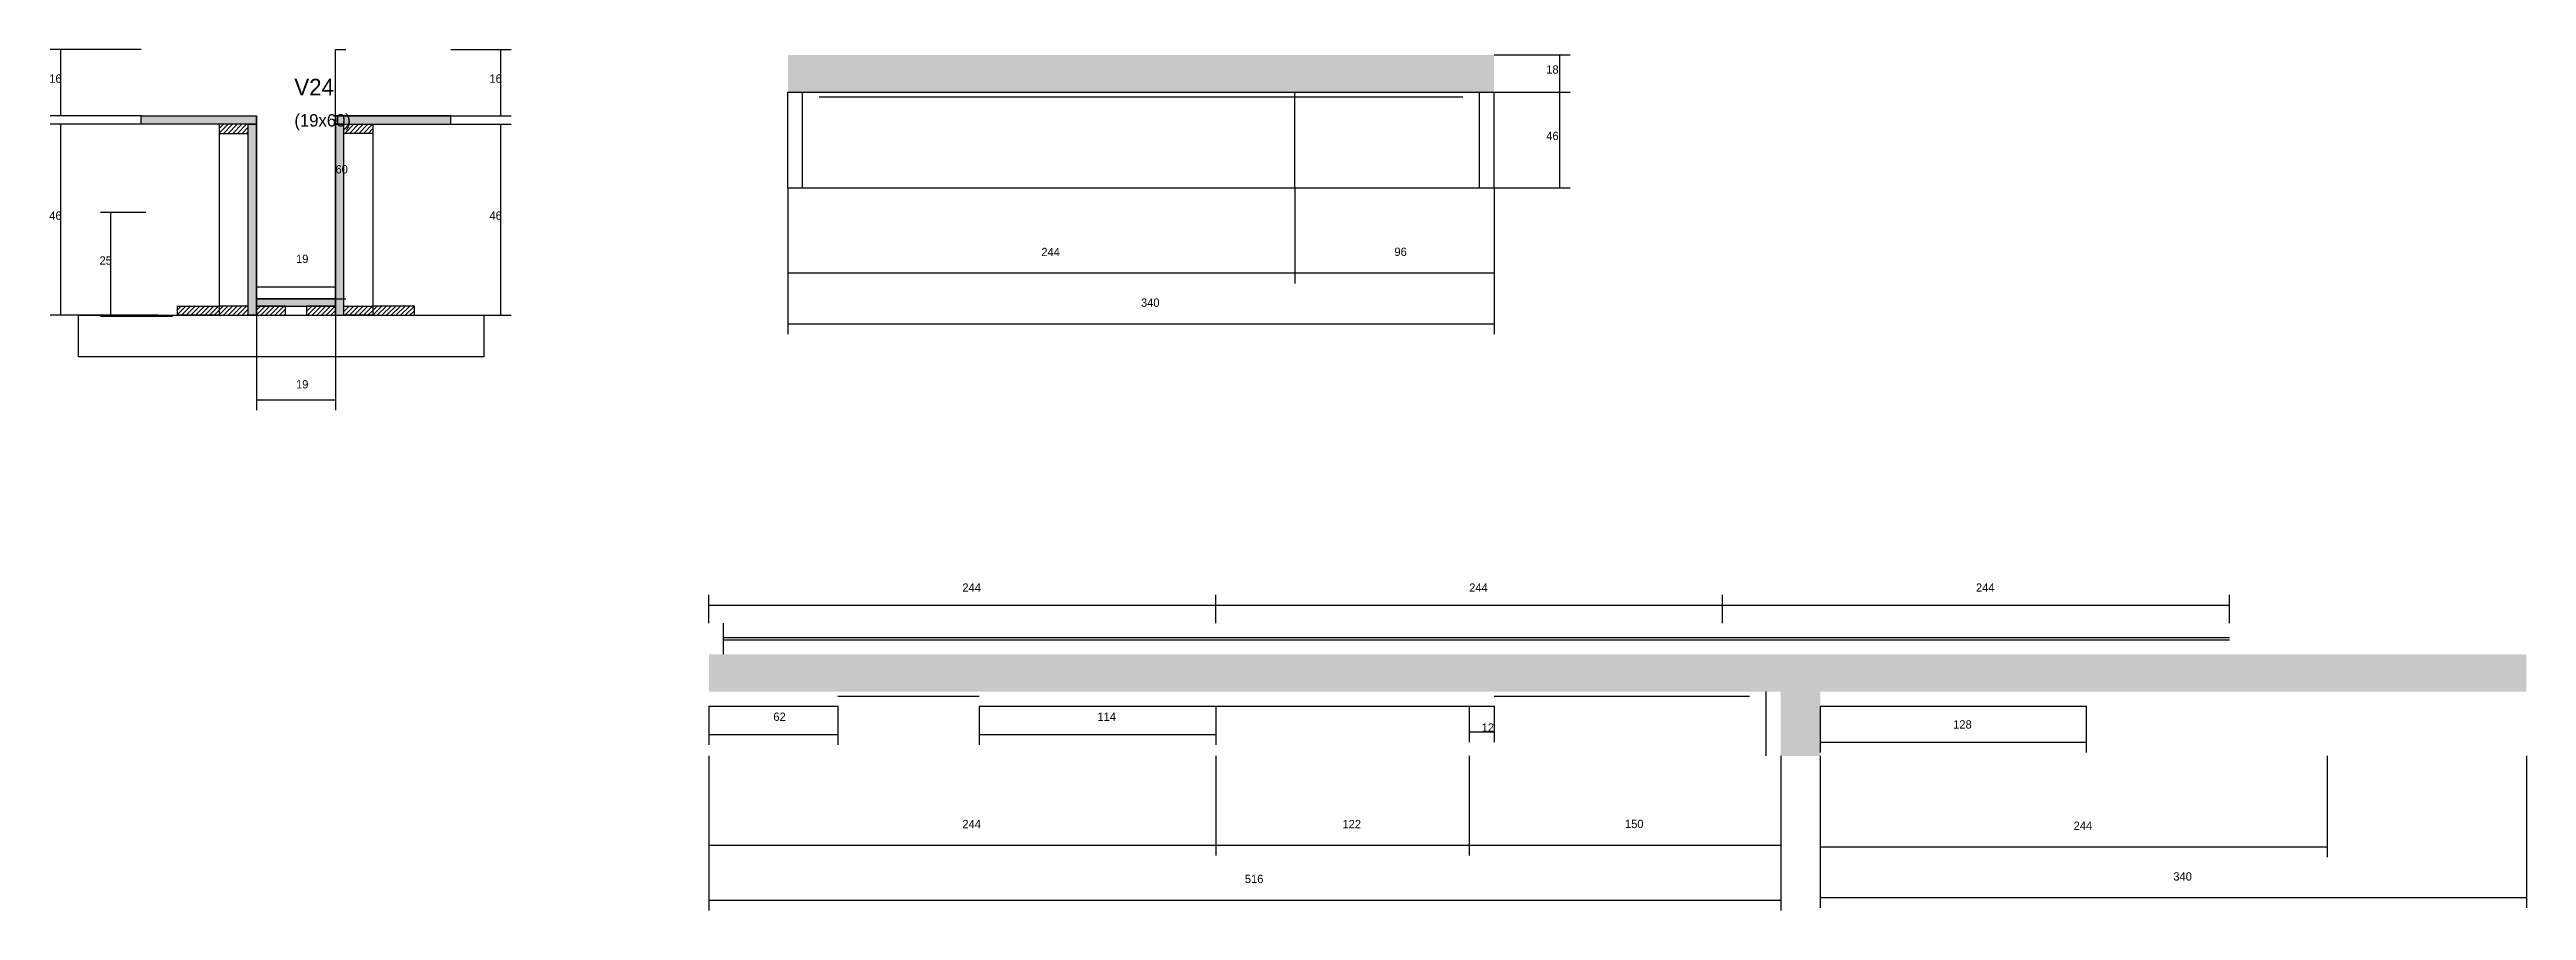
# Model space of a CAD drawing. Header units: metres. Extents: x -8098 to -5914, y 7094 to 7521.
# Drawn here: x -7106 to -5914, y 7106 to 7521 of the extents above; entities that cross this region are included whole.
import ezdxf

# ---------------------------------------------------------------- set-up
doc = ezdxf.new("R2010")
doc.units = ezdxf.units.M
for name, color, linetype in [('COTA', 241, 'Continuous'), ('Cota Seção (2x)', 4, 'Continuous'), ('Hachura', 253, 'Continuous'), ('Madeira', 126, 'Continuous'), ('Painéis', 200, 'Continuous'), ('SARR_2.2x7', 40, 'Continuous'), ('Texto Seção', 7, 'Continuous')]:
    doc.layers.add(name, color=color, linetype=linetype)

msp = doc.modelspace()

# ---------------------------------------------------------------- texts
at = {"layer": 'COTA'}
for s, p in [('18', (-6385.8, 7509.3)), ('16', (-7106.5, 7504.9)), ('16', (-6894.6, 7504.9)), ('46', (-6385.8, 7477.3)), ('46', (-7106.5, 7438.9)), ('46', (-6894.6, 7438.9)), ('25', (-7082.3, 7417.3)), ('244', (-6628.9, 7421.4)), ('96', (-6458.9, 7421.5)), ('340', (-6580.9, 7397)), ('19', (-6987.7, 7357.7)), ('244', (-6666.9, 7259.8)), ('244', (-6422.9, 7259.8)), ('244', (-6178.9, 7259.8)), ('62', (-6757.9, 7197.6)), ('114', (-6601.9, 7197.6)), ('12', (-6416.9, 7192.4)), ('128', (-6189.9, 7193.9)), ('244', (-6666.9, 7145.9)), ('122', (-6483.9, 7145.9)), ('150', (-6347.9, 7146)), ('244', (-6131.9, 7145.1)), ('516', (-6530.9, 7119.5)), ('340', (-6083.9, 7120.7))]:
    msp.add_text(s, height=4, dxfattribs=at).set_placement(p)
at = {"layer": 'Cota Seção (2x)'}
for s, p in [('60', (-6968.7, 7461.2)), ('19', (-6987.7, 7418.1))]:
    msp.add_text(s, height=4, dxfattribs=at).set_placement(p)
at = {"layer": 'Texto Seção'}
for s, height, p in [('V24', 8, (-6988.5, 7498.8)), ('(19x60)', 6, (-6988.5, 7483.8))]:
    msp.add_text(s, height=height, dxfattribs=at).set_placement(p)

# ---------------------------------------------------------------- hatches: boundary and pattern name
at = {"layer": 'COTA'}
h = msp.add_hatch(dxfattribs=at)
h.set_pattern_fill('AR-CONC', scale=0.03)
h.paths.add_polyline_path([(-6750.9, 7518.3), (-6750.9, 7500.3), (-6410.9, 7500.3), (-6410.9, 7518.3)])
h = msp.add_hatch(dxfattribs=at)
h.set_pattern_fill('AR-CONC', scale=0.03)
h.paths.add_polyline_path([(-6788.9, 7229.7), (-6788.9, 7211.7), (-6272.9, 7211.7), (-6272.9, 7180.7), (-6253.9, 7180.7), (-6253.9, 7211.7), (-5913.9, 7211.7), (-5913.9, 7229.7), (-6056.9, 7229.7)])
at = {"layer": 'Hachura'}
h = msp.add_hatch(color=8, dxfattribs=at)
h.dxf.hatch_style = 1
h.paths.add_polyline_path([(-7062.3, 7484.9), (-7062.3, 7488.9), (-7062.3, 7488.9), (-7006.7, 7488.9), (-7006.7, 7488.9), (-7006.7, 7484.9), (-7006.7, 7484.9), (-7062.3, 7484.9)])
h = msp.add_hatch(color=8, dxfattribs=at)
h.dxf.hatch_style = 1
h.paths.add_polyline_path([(-7010.7, 7488.9), (-7006.7, 7488.9), (-7006.7, 7488.9), (-7006.7, 7392.9), (-7006.7, 7392.9), (-7010.7, 7392.9), (-7010.7, 7392.9), (-7010.7, 7488.9)])
h = msp.add_hatch(color=8, dxfattribs=at)
h.dxf.hatch_style = 1
h.paths.add_polyline_path([(-6964.7, 7488.9), (-6968.7, 7488.9), (-6968.7, 7488.9), (-6968.7, 7392.9), (-6968.7, 7392.9), (-6964.7, 7392.9), (-6964.7, 7392.9), (-6964.7, 7488.9)])
h = msp.add_hatch(color=8, dxfattribs=at)
h.dxf.hatch_style = 1
h.paths.add_polyline_path([(-6913.1, 7484.9), (-6913.1, 7488.9), (-6913.1, 7488.9), (-6968.7, 7488.9), (-6968.7, 7488.9), (-6968.7, 7484.9), (-6968.7, 7484.9), (-6913.1, 7484.9)])
h = msp.add_hatch(dxfattribs=at)
h.set_pattern_fill('ANSI31', scale=0.5)
h.paths.add_polyline_path([(-7010.7, 7480.5), (-7010.7, 7484.9), (-7010.7, 7484.9), (-7024.7, 7484.9), (-7024.7, 7484.9), (-7024.7, 7480.5), (-7024.7, 7480.5), (-7010.7, 7480.5)])
h = msp.add_hatch(dxfattribs=at)
h.set_pattern_fill('ANSI31', scale=0.5)
h.paths.add_polyline_path([(-6964.7, 7480.5), (-6964.7, 7484.9), (-6964.7, 7484.9), (-6950.7, 7484.9), (-6950.7, 7484.9), (-6950.7, 7480.5), (-6950.7, 7480.5), (-6964.7, 7480.5)])
h = msp.add_hatch(dxfattribs=at)
h.set_pattern_fill('ANSI31', scale=0.5)
h.paths.add_polyline_path([(-7044.7, 7392.9), (-7044.7, 7397.3), (-7044.7, 7397.3), (-7024.7, 7397.3), (-7024.7, 7397.3), (-7024.7, 7392.9), (-7024.7, 7392.9), (-7044.7, 7392.9)])
h = msp.add_hatch(dxfattribs=at)
h.set_pattern_fill('ANSI31', scale=0.5)
h.paths.add_polyline_path([(-7010.7, 7392.9), (-7010.7, 7397.3), (-7010.7, 7397.3), (-7024.7, 7397.3), (-7024.7, 7397.3), (-7024.7, 7392.9), (-7024.7, 7392.9), (-7010.7, 7392.9)])
h = msp.add_hatch(color=8, dxfattribs=at)
h.dxf.hatch_style = 1
h.paths.add_polyline_path([(-6968.7, 7397.3), (-6968.7, 7400.9), (-6968.7, 7400.9), (-7006.7, 7400.9), (-7006.7, 7400.9), (-7006.7, 7397.3), (-7006.7, 7397.3), (-6968.7, 7397.3)])
h = msp.add_hatch(dxfattribs=at)
h.set_pattern_fill('ANSI31', scale=0.5)
h.paths.add_polyline_path([(-6992.7, 7392.9), (-6992.7, 7397.3), (-6992.7, 7397.3), (-7006.7, 7397.3), (-7006.7, 7397.3), (-7006.7, 7392.9), (-7006.7, 7392.9), (-6992.7, 7392.9)])
h = msp.add_hatch(dxfattribs=at)
h.set_pattern_fill('ANSI31', scale=0.5)
h.paths.add_polyline_path([(-6968.7, 7392.9), (-6968.7, 7397.3), (-6968.7, 7397.3), (-6982.7, 7397.3), (-6982.7, 7397.3), (-6982.7, 7392.9), (-6982.7, 7392.9), (-6968.7, 7392.9)])
h = msp.add_hatch(dxfattribs=at)
h.set_pattern_fill('ANSI31', scale=0.5)
h.paths.add_polyline_path([(-6964.7, 7392.9), (-6964.7, 7397.3), (-6964.7, 7397.3), (-6950.7, 7397.3), (-6950.7, 7397.3), (-6950.7, 7392.9), (-6950.7, 7392.9), (-6964.7, 7392.9)])
h = msp.add_hatch(dxfattribs=at)
h.set_pattern_fill('ANSI31', scale=0.5)
h.paths.add_polyline_path([(-6930.7, 7392.9), (-6930.7, 7397.3), (-6930.7, 7397.3), (-6950.7, 7397.3), (-6950.7, 7397.3), (-6950.7, 7392.9), (-6950.7, 7392.9), (-6930.7, 7392.9)])

# ---------------------------------------------------------------- linework, layer by layer
at = {"layer": 'COTA'}
for p, q in [((-7062.3, 7520.9), (-7106, 7520.9)), ((-7101, 7488.9), (-7101, 7520.9)), ((-6913.1, 7520.9), (-6884.1, 7520.9)), ((-6889.1, 7488.9), (-6889.1, 7520.9)), ((-6410.9, 7518.3), (-6374.3, 7518.3)), ((-6379.3, 7500.3), (-6379.3, 7518.3)), ((-7062.3, 7488.9), (-7106, 7488.9)), ((-6913.1, 7488.9), (-6884.1, 7488.9)), ((-6410.9, 7500.3), (-6374.3, 7500.3)), ((-6410.9, 7500.3), (-6374.3, 7500.3)), ((-6379.3, 7454.3), (-6379.3, 7500.3)), ((-7062.3, 7484.9), (-7106, 7484.9)), ((-7101, 7392.9), (-7101, 7484.9)), ((-6913.1, 7484.9), (-6884.1, 7484.9)), ((-6889.1, 7392.9), (-6889.1, 7484.9)), ((-6750.9, 7454.3), (-6750.9, 7408.3)), ((-6750.9, 7454.3), (-6750.9, 7383.8)), ((-6506.9, 7454.3), (-6506.9, 7408.3)), ((-6506.9, 7454.3), (-6506.9, 7408.3)), ((-6410.9, 7454.3), (-6410.9, 7408.3)), ((-6410.9, 7454.3), (-6410.9, 7383.8)), ((-6410.9, 7454.3), (-6374.3, 7454.3)), ((-7060, 7442.4), (-7081.8, 7442.4)), ((-7076.8, 7392.3), (-7076.8, 7442.4)), ((-6750.9, 7413.3), (-6506.9, 7413.3)), ((-6506.9, 7413.3), (-6410.9, 7413.3)), ((-7054.3, 7392.9), (-7106, 7392.9)), ((-7047.2, 7392.3), (-7081.8, 7392.3)), ((-7006.7, 7392.9), (-7006.7, 7347.2)), ((-6968.7, 7392.9), (-6968.7, 7347.2)), ((-6930.7, 7392.9), (-6884.1, 7392.9)), ((-6750.9, 7388.8), (-6410.9, 7388.8)), ((-7006.7, 7352.2), (-6968.7, 7352.2)), ((-6788.9, 7244.7), (-6788.9, 7258.3)), ((-6788.9, 7253.3), (-6544.9, 7253.3)), ((-6544.9, 7244.7), (-6544.9, 7258.3)), ((-6544.9, 7244.7), (-6544.9, 7258.3)), ((-6544.9, 7253.3), (-6300.9, 7253.3)), ((-6300.9, 7244.7), (-6300.9, 7258.3)), ((-6300.9, 7244.7), (-6300.9, 7258.3)), ((-6300.9, 7253.3), (-6056.9, 7253.3)), ((-6056.9, 7244.7), (-6056.9, 7258.3)), ((-6788.9, 7204.7), (-6788.9, 7186.1)), ((-6726.9, 7204.7), (-6726.9, 7186.1)), ((-6658.9, 7204.7), (-6658.9, 7186.1)), ((-6544.9, 7204.7), (-6544.9, 7186.1)), ((-6422.9, 7204.7), (-6422.9, 7187.4)), ((-6410.9, 7204.7), (-6410.9, 7187.4)), ((-6253.9, 7204.7), (-6253.9, 7182.4)), ((-6125.9, 7204.7), (-6125.9, 7182.4)), ((-6788.9, 7191.1), (-6726.9, 7191.1)), ((-6658.9, 7191.1), (-6544.9, 7191.1)), ((-6422.9, 7192.4), (-6410.9, 7192.4)), ((-6788.9, 7180.7), (-6788.9, 7132.8)), ((-6788.9, 7180.7), (-6788.9, 7106.3)), ((-6544.9, 7180.7), (-6544.9, 7132.8)), ((-6544.9, 7180.7), (-6544.9, 7132.8)), ((-6422.9, 7180.7), (-6422.9, 7132.8)), ((-6422.9, 7180.7), (-6422.9, 7132.8)), ((-6272.9, 7180.7), (-6272.9, 7106.3)), ((-6253.9, 7187.4), (-6125.9, 7187.4)), ((-6253.9, 7180.7), (-6253.9, 7132)), ((-6253.9, 7180.7), (-6253.9, 7107.5)), ((-6009.9, 7180.7), (-6009.9, 7132)), ((-5913.9, 7180.7), (-5913.9, 7107.5)), ((-6272.9, 7168.4), (-6272.9, 7132.8)), ((-6788.9, 7137.8), (-6544.9, 7137.8)), ((-6544.9, 7137.8), (-6422.9, 7137.8)), ((-6422.9, 7137.8), (-6272.9, 7137.8)), ((-6253.9, 7137), (-6009.9, 7137)), ((-6788.9, 7111.3), (-6272.9, 7111.3)), ((-6253.9, 7112.5), (-5913.9, 7112.5))]:
    msp.add_line(p, q, dxfattribs=at)
at = {"layer": 'Cota Seção (2x)'}
for p, q in [((-6968.7, 7400.9), (-6968.7, 7520.9)), ((-6968.7, 7520.9), (-6963.7, 7520.9)), ((-7006.7, 7400.9), (-7006.7, 7411.6)), ((-7006.7, 7406.6), (-6968.7, 7406.6)), ((-6968.7, 7400.9), (-6968.7, 7411.6)), ((-6968.7, 7400.9), (-6963.7, 7400.9))]:
    msp.add_line(p, q, dxfattribs=at)
at = {"layer": 'Madeira'}
for points in [[(-7010.7, 7480.5), (-7010.7, 7484.9), (-7024.7, 7484.9), (-7024.7, 7480.5)], [(-7010.7, 7484.9), (-7024.7, 7484.9), (-7024.7, 7392.9), (-7010.7, 7392.9)], [(-6964.7, 7480.5), (-6964.7, 7484.9), (-6950.7, 7484.9), (-6950.7, 7480.5)], [(-6964.7, 7484.9), (-6950.7, 7484.9), (-6950.7, 7392.9), (-6964.7, 7392.9)], [(-7044.7, 7392.9), (-7044.7, 7397.3), (-7024.7, 7397.3), (-7024.7, 7392.9)], [(-7010.7, 7392.9), (-7010.7, 7397.3), (-7024.7, 7397.3), (-7024.7, 7392.9)], [(-6992.7, 7392.9), (-6992.7, 7397.3), (-7006.7, 7397.3), (-7006.7, 7392.9)], [(-6968.7, 7392.9), (-6968.7, 7397.3), (-6982.7, 7397.3), (-6982.7, 7392.9)], [(-6964.7, 7392.9), (-6964.7, 7397.3), (-6950.7, 7397.3), (-6950.7, 7392.9)], [(-6930.7, 7392.9), (-6930.7, 7397.3), (-6950.7, 7397.3), (-6950.7, 7392.9)], [(-6897.3, 7372.9), (-7092.5, 7372.9), (-7092.5, 7392.9), (-6897.3, 7392.9)]]:
    msp.add_lwpolyline(points, close=True, dxfattribs=at)
at = {"layer": 'Painéis'}
for p, q in [((-7062.3, 7488.9), (-7006.7, 7488.9)), ((-7062.3, 7484.9), (-7062.3, 7488.9)), ((-7006.7, 7484.9), (-7006.7, 7488.9)), ((-6968.7, 7488.9), (-6913.1, 7488.9)), ((-6968.7, 7484.9), (-6968.7, 7488.9)), ((-6913.1, 7484.9), (-6913.1, 7488.9)), ((-6750.9, 7500.3), (-6410.9, 7500.3)), ((-6750.9, 7454.3), (-6750.9, 7500.3)), ((-6506.9, 7454.3), (-6506.9, 7500.3)), ((-6410.9, 7454.3), (-6410.9, 7500.3)), ((-7006.7, 7392.9), (-7006.7, 7484.9)), ((-6968.7, 7392.9), (-6968.7, 7484.9)), ((-6750.9, 7454.3), (-6410.9, 7454.3)), ((-7006.7, 7400.9), (-6968.7, 7400.9)), ((-7006.7, 7397.3), (-7006.7, 7400.9)), ((-6968.7, 7397.3), (-6968.7, 7400.9))]:
    msp.add_line(p, q, dxfattribs=at)
for points in [[(-7062.3, 7484.9), (-7062.3, 7488.9), (-7006.7, 7488.9), (-7006.7, 7484.9)], [(-6913.1, 7484.9), (-6913.1, 7488.9), (-6968.7, 7488.9), (-6968.7, 7484.9)], [(-7010.7, 7484.9), (-7006.7, 7484.9), (-7006.7, 7392.9), (-7010.7, 7392.9)], [(-6964.7, 7484.9), (-6968.7, 7484.9), (-6968.7, 7392.9), (-6964.7, 7392.9)], [(-6968.7, 7397.3), (-6968.7, 7400.9), (-7006.7, 7400.9), (-7006.7, 7397.3)]]:
    msp.add_lwpolyline(points, close=True, dxfattribs=at)
at = {"layer": 'SARR_2.2x7'}
for p, q in [((-6743.9, 7454.3), (-6743.9, 7500.3)), ((-6735.9, 7498.1), (-6506.9, 7498.1)), ((-6506.9, 7498.1), (-6425.9, 7498.1)), ((-6417.9, 7454.3), (-6417.9, 7500.3)), ((-6781.9, 7229.7), (-6781.9, 7244.7)), ((-6781.9, 7237.7), (-6544.9, 7237.7)), ((-6781.9, 7236.7), (-6544.9, 7236.7)), ((-6544.9, 7237.7), (-6300.9, 7237.7)), ((-6544.9, 7236.7), (-6300.9, 7236.7)), ((-6300.9, 7237.7), (-6056.9, 7237.7)), ((-6300.9, 7236.7), (-6056.9, 7236.7)), ((-6788.9, 7204.7), (-6726.9, 7204.7)), ((-6726.9, 7209.5), (-6658.9, 7209.5)), ((-6658.9, 7204.7), (-6544.9, 7204.7)), ((-6544.9, 7204.7), (-6422.9, 7204.7)), ((-6422.9, 7204.7), (-6410.9, 7204.7)), ((-6410.9, 7209.5), (-6287.9, 7209.5)), ((-6279.9, 7180.7), (-6279.9, 7211.7)), ((-6253.9, 7204.7), (-6125.9, 7204.7))]:
    msp.add_line(p, q, dxfattribs=at)

msp.set_redraw_order([(e.dxf.handle, doc.entitydb.next_handle()) for e in msp.query("TEXT MTEXT ATTDEF DIMENSION ARC_DIMENSION")])  # texts and dimensions are drawn at this point

doc.saveas('drawing.dxf')
